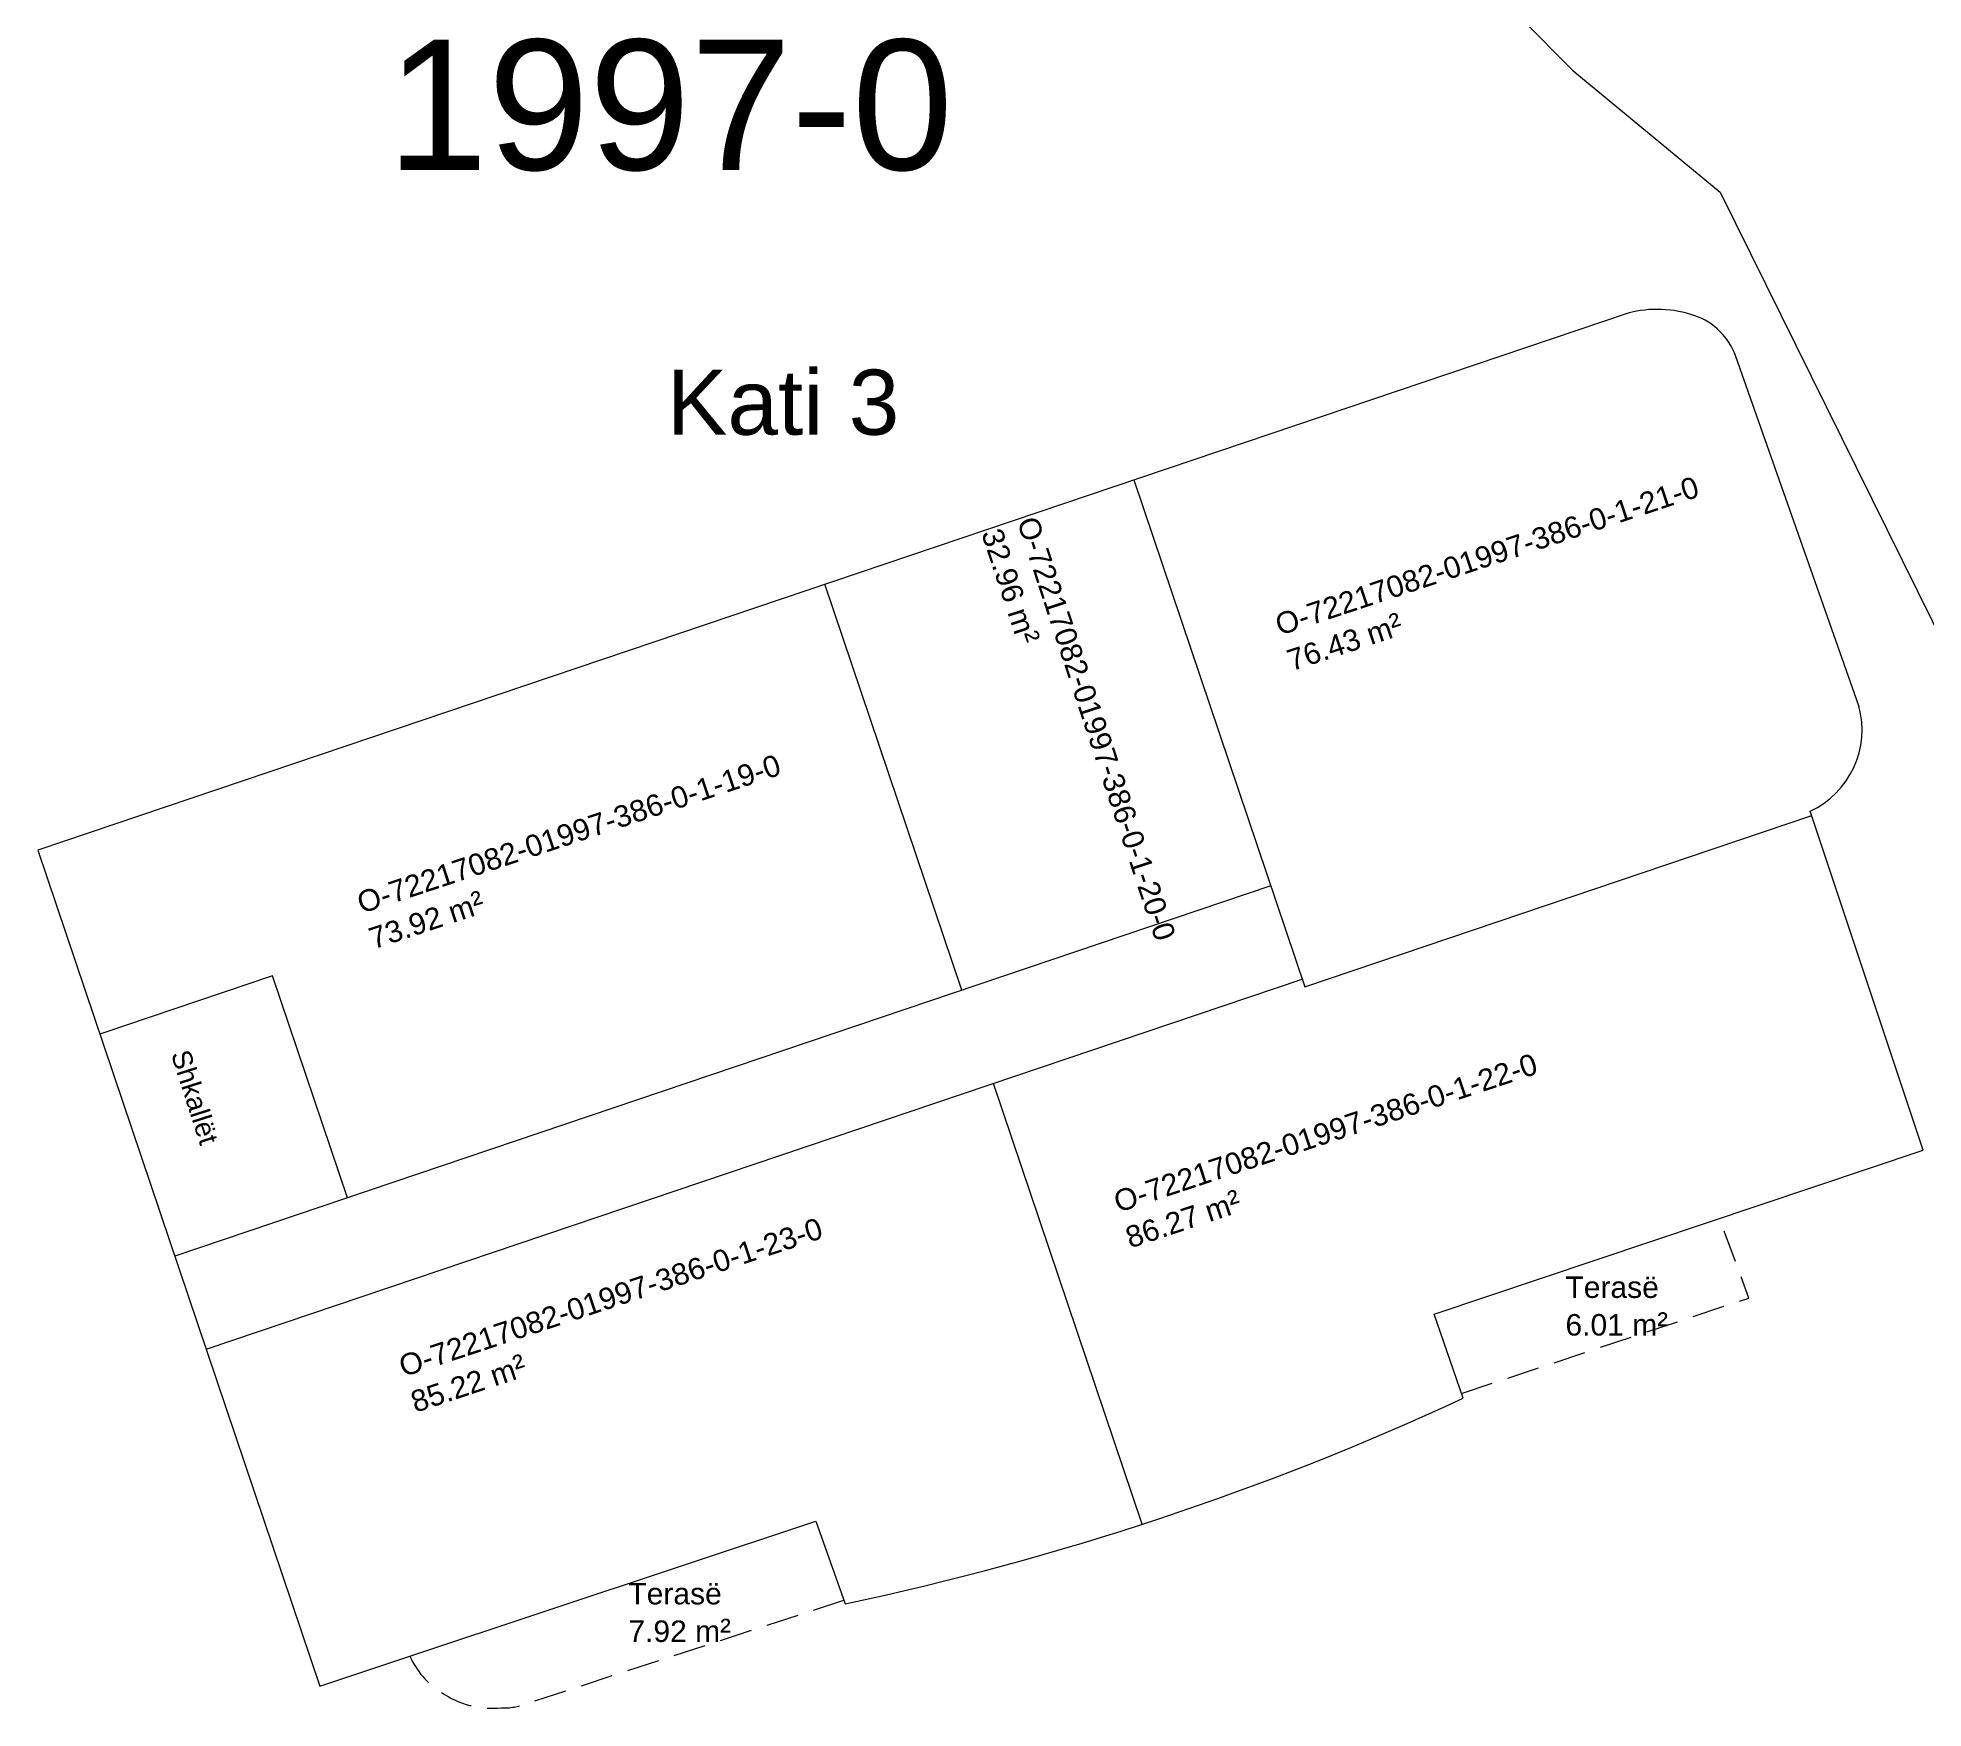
# Model space of a CAD drawing. Header units: metres. Extents: x 7517843 to 7517962, y 4692655 to 4692745.
# Drawn here: x 7517924.1 to 7517953.07, y 4692672.73 to 4692698.39 of the extents above; entities that cross this region are included whole.
import ezdxf

# ---------------------------------------------------------------- set-up
doc = ezdxf.new("R2010")
doc.units = ezdxf.units.M
doc.linetypes.add('DASHED', pattern=[0.75, 0.5, -0.25])
doc.layers.add('Etazha', color=7, linetype='Continuous')
doc.layers.add('Nr Parceles Baze', color=7, linetype='Continuous')
for name, color, linetype, lineweight in [('kati 2', 7, 'Continuous', 0), ('kati 2 terase', 7, 'DASHED', 0), ('Parcela baze', 7, 'Continuous', 0)]:
    doc.layers.add(name, color=color, linetype=linetype, lineweight=lineweight)
doc.styles.get("Standard").update_dxf_attribs({"font": 'arial.ttf'})

msp = doc.modelspace()

# ---------------------------------------------------------------- texts
at = {"layer": 'Etazha', "insert": (7517933.763, 4692693.288), "char_height": 1, "attachment_point": 1}
msp.add_mtext_dynamic_manual_height_columns('Kati 3', width=4.28799, gutter_width=1, heights=[0], dxfattribs=at)
at = {"layer": 'Etazha', "char_height": 0.33, "width": 7.20778, "attachment_point": 1}
for s, insert, rotation in [('O-72217082-01997-386-0-1-21-0\\P76.43 m{\\H1.0833x;²}', (7517943.076, 4692689.514), 18.3543), ('O-72217082-01997-386-0-1-20-0\\P32.96 m{\\H1.0833x;²}', (7517939.454, 4692691.063), 288.2591), ('O-72217082-01997-386-0-1-19-0\\P73.92 m{\\H1.0833x;²}', (7517928.971, 4692685.243), 18.3543), ('O-72217082-01997-386-0-1-22-0\\P86.27 m{\\H1.0833x;²}', (7517940.595, 4692680.65), 18.3543), ('O-72217082-01997-386-0-1-23-0\\P85.22 m{\\H1.0833x;²}', (7517929.614, 4692678.125), 18.3543)]:
    msp.add_mtext(s, dxfattribs=dict(at, insert=insert, rotation=rotation))
at = {"layer": 'Etazha', "insert": (7517926.429, 4692682.869), "char_height": 0.3, "attachment_point": 1, "rotation": 287.7557}
msp.add_mtext_dynamic_manual_height_columns('Shkallët', width=0.83459, gutter_width=1, heights=[0], dxfattribs=at)
at = {"layer": 'Etazha', "char_height": 0.33, "width": 7.43667, "attachment_point": 1}
for s, insert in [('Terasë\\P6.01 m{\\H1.0833x;²}', (7517947.569, 4692679.359, 622.863)), ('Terasë\\P7.92 m{\\H1.0833x;²}', (7517933.173, 4692674.652))]:
    msp.add_mtext(s, dxfattribs=dict(at, insert=insert))
at = {"layer": 'Nr Parceles Baze'}
msp.add_text('1997-0', height=2, dxfattribs=at).set_placement((7517929.462, 4692696.357))

# ---------------------------------------------------------------- linework, layer by layer
at = {"layer": 'kati 2', "elevation": 625.724, "flags": 128}
msp.add_lwpolyline([(7517951.33, 4692686.506, 0.364365), (7517952.076, 4692688.124), (7517950.185, 4692693.492, 0.228817), (7517949.556, 4692694.117, 0.14724), (7517948.53, 4692694.158), (7517924.099, 4692685.906), (7517928.431, 4692673.066), (7517929.817, 4692673.526), (7517936.054, 4692675.6), (7517936.503, 4692674.331, 0.056259), (7517945.996, 4692677.487), (7517945.55, 4692678.782), (7517953.066, 4692681.297)], format="xyb", close=True, dxfattribs=at)
at = {"layer": 'kati 2', "flags": 128}
for points, elevation in [([(7517940.939, 4692691.594), (7517943.566, 4692683.809)], 625.724), ([(7517938.297, 4692683.756), (7517936.193, 4692689.991)], 625.724), ([(7517943.566, 4692683.809), (7517951.352, 4692686.439)], 625.724), ([(7517943.043, 4692685.359), (7517926.203, 4692679.671)], 622.863), ([(7517928.856, 4692680.567), (7517927.705, 4692683.978), (7517925.052, 4692683.082)], 622.863), ([(7517926.686, 4692678.24), (7517943.526, 4692683.927)], 625.724), ([(7517941.064, 4692675.552), (7517938.78, 4692682.324)], 625.724)]:
    msp.add_lwpolyline(points, dxfattribs=dict(at, elevation=elevation))
at = {"layer": 'kati 2 terase', "elevation": 625.724, "flags": 128}
msp.add_lwpolyline([(7517945.97, 4692677.562), (7517950.388, 4692679.028), (7517949.937, 4692680.25)], dxfattribs=at)
msp.add_lwpolyline([(7517929.817, 4692673.526, 0.148653), (7517930.299, 4692672.969, 0.173786), (7517931.222, 4692672.732, 0.102518), (7517931.605, 4692672.797), (7517936.484, 4692674.385)], format="xyb", dxfattribs=at)
at = {"layer": 'Parcela baze'}
msp.add_lwpolyline([(7517944.528, 4692701.235), (7517945.313, 4692700.273), (7517947.683, 4692697.883), (7517949.943, 4692696.013), (7517962.053, 4692671.542), (7517961.392, 4692671.484), (7517922.442, 4692663.486), (7517877.938, 4692655.235), (7517871.355, 4692684.435), (7517857.732, 4692682.503), (7517842.98, 4692728.85), (7517874.269, 4692745.089), (7517874.914, 4692730.555), (7517878.532, 4692721.977), (7517878.554, 4692721.925), (7517892.943, 4692714.245), (7517914.842, 4692715.249), (7517935.223, 4692706.635), (7517943.543, 4692702.973), (7517944.528, 4692701.235)], dxfattribs=at)

msp.set_redraw_order([(e.dxf.handle, doc.entitydb.next_handle()) for e in msp.query("TEXT MTEXT ATTDEF DIMENSION ARC_DIMENSION")])  # texts and dimensions are drawn at this point

doc.saveas('drawing.dxf')
